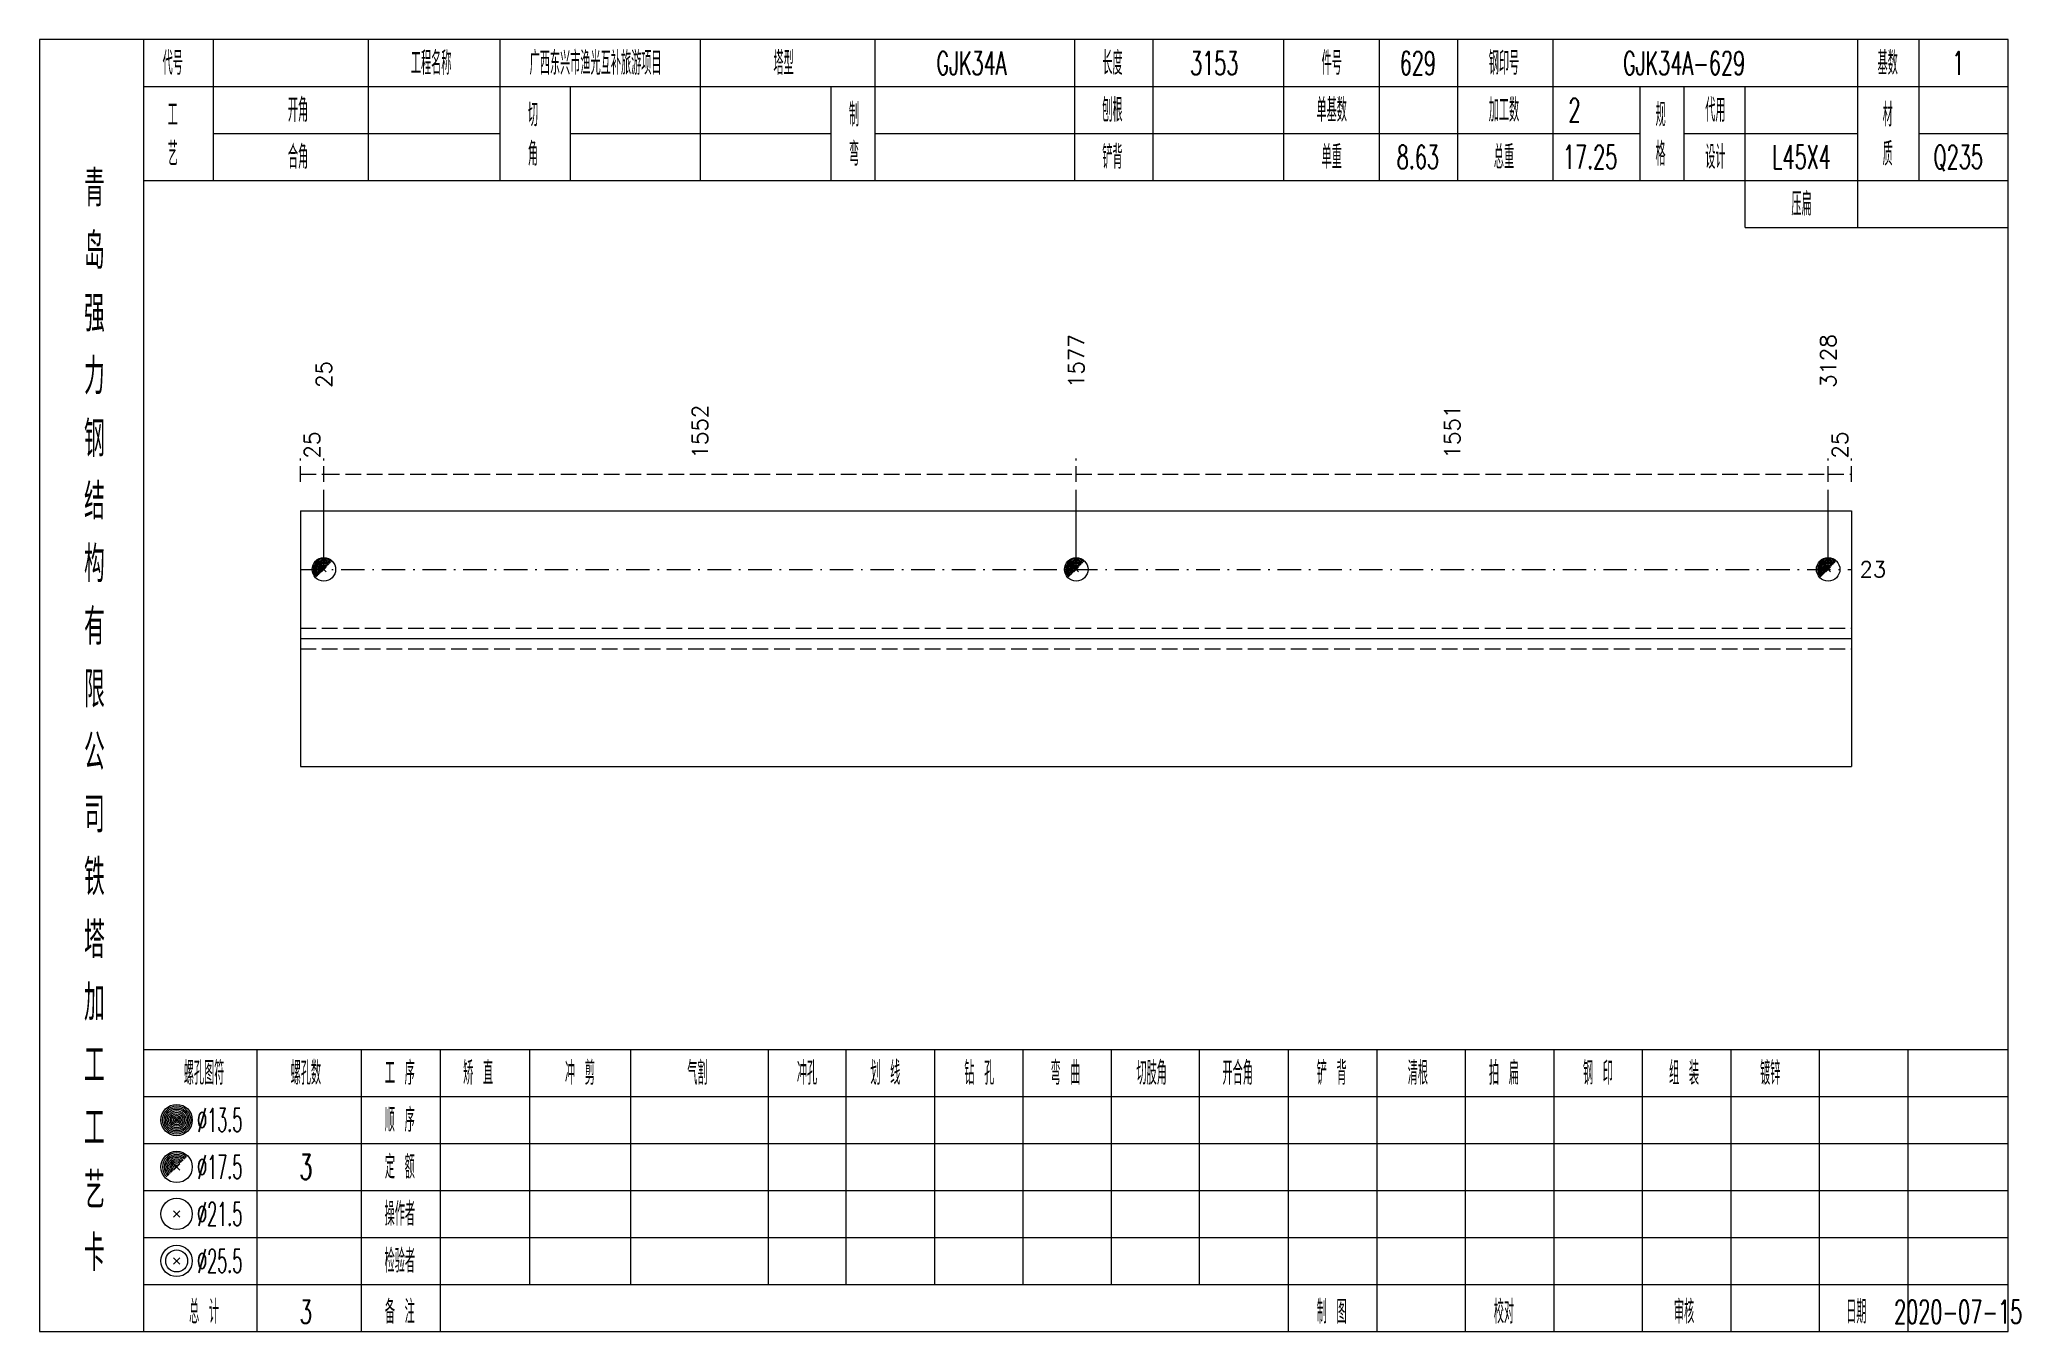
# Model space of a CAD drawing. Extents: x 0 to 2606, y -377 to 6479.
# Drawn here: x 261.4 to 514.3, y 3500 to 3665 of the extents above; entities that cross this region are included whole.
import ezdxf
from ezdxf.enums import TextEntityAlignment as Align

# ---------------------------------------------------------------- set-up
doc = ezdxf.new("R2010")
doc.units = 0
doc.header["$MEASUREMENT"] = 0
doc.linetypes.add('一点画线', pattern=[5.2, 3, -1, 0.2, -1])
doc.linetypes.add('虚线', pattern=[2.75, 2, -0.75])
doc.layers.get('0').update_dxf_attribs({"linetype": 'CONTINUOUS', "lineweight": 25})
doc.layers.add('1', color=7, linetype='CONTINUOUS', lineweight=25)
doc.layers.add('4', color=7, linetype='CONTINUOUS', lineweight=25)
doc.styles.get("Standard").update_dxf_attribs({"font": 'simplex.shx', "width": 0.7, "height": 3, "bigfont": 'gbhzfs.shx'})

msp = doc.modelspace()

# ---------------------------------------------------------------- texts
at = {"color": 7, "linetype": 'Continuous', "lineweight": 13}
for s, p in [('1577', (393.78, 3620.5)), ('3128', (489.8, 3620.5)), ('25', (297.7, 3620.5))]:
    msp.add_text(s, height=2, rotation=90, dxfattribs=at).set_placement(p, align=Align.MIDDLE_LEFT)
at = {"color": 8, "linetype": 'Continuous', "lineweight": 9}
for s, p in [('1552', (345.74, 3611.5)), ('1551', (441.79, 3611.5)), ('25', (296.2, 3611.5)), ('25', (491.3, 3611.5))]:
    msp.add_text(s, height=2, rotation=90, dxfattribs=at).set_placement(p, align=Align.MIDDLE_LEFT)
at = {"color": 7, "linetype": 'Continuous', "lineweight": 13}
msp.add_text('23', height=2, dxfattribs=at).set_placement((493.8, 3597.33), align=Align.MIDDLE_LEFT)
at = {"layer": '4', "color": 1, "linetype": 'Continuous', "lineweight": 13}
for s, height, width, p in [('代号', 3, 0.6, (278.4, 3662)), ('工程名称', 3, 0.6, (311.4, 3662)), ('广西东兴市渔光互补旅游项目', 3, 0.6, (332.4, 3662)), ('塔型', 3, 0.6, (356.4, 3662)), ('GJK34A', 3, 0.6, (380.4, 3662)), ('长度', 3, 0.6, (398.4, 3662)), ('3153', 3, 0.6, (411.4, 3662)), ('件号', 3, 0.6, (426.4, 3662)), ('629', 3, 0.6, (437.4, 3662)), ('钢印号', 3, 0.6, (448.4, 3662)), ('GJK34A-629', 3, 0.6, (471.4, 3662)), ('基数', 3, 0.6, (497.4, 3662)), ('1', 3, 0.6, (506.4, 3662)), ('开角', 3, 0.6, (294.4, 3656)), ('刨根', 3, 0.6, (398.4, 3656)), ('单基数', 3, 0.6, (426.4, 3656)), ('加工数', 3, 0.6, (448.4, 3656)), ('代用', 3, 0.6, (475.4, 3656)), ('工', 3, 0.6, (278.4, 3655.4)), ('切', 3, 0.6, (324.4, 3655.4)), ('制', 3, 0.6, (365.4, 3655.4)), ('2', 3, 0.6, (457.4, 3656)), ('规', 3, 0.6, (468.4, 3655.4)), ('材', 3, 0.6, (497.4, 3655.4)), ('艺', 3, 0.6, (278.4, 3650.4)), ('合角', 3, 0.6, (294.4, 3650)), ('角', 3, 0.6, (324.4, 3650.4)), ('弯', 3, 0.6, (365.4, 3650.4)), ('铲背', 3, 0.6, (398.4, 3650)), ('单重', 3, 0.6, (426.4, 3650)), ('8.63', 3, 0.6, (437.4, 3650)), ('总重', 3, 0.6, (448.4, 3650)), ('17.25', 3, 0.6, (459.4, 3650)), ('格', 3, 0.6, (468.4, 3650.4)), ('设计', 3, 0.6, (475.4, 3650)), ('L45X4', 3, 0.6, (486.4, 3650)), ('质', 3, 0.6, (497.4, 3650.4)), ('Q235', 3, 0.6, (506.4, 3650)), ('青', 4.6, 0.8, (268.4, 3646)), ('压扁', 3, 0.6, (486.4, 3644)), ('岛', 4.6, 0.8, (268.4, 3638)), ('强', 4.6, 0.8, (268.4, 3630)), ('力', 4.6, 0.8, (268.4, 3622)), ('钢', 4.6, 0.8, (268.4, 3614)), ('结', 4.6, 0.8, (268.4, 3606)), ('构', 4.6, 0.8, (268.4, 3598)), ('有', 4.6, 0.8, (268.4, 3590)), ('限', 4.6, 0.8, (268.4, 3582)), ('公', 4.6, 0.8, (268.4, 3574)), ('司', 4.6, 0.8, (268.4, 3566)), ('铁', 4.6, 0.8, (268.4, 3558)), ('塔', 4.6, 0.8, (268.4, 3550)), ('加', 4.6, 0.8, (268.4, 3542)), ('工', 4.6, 0.8, (268.4, 3534)), ('螺孔图符', 3, 0.6, (282.4, 3533)), ('螺孔数', 3, 0.6, (295.4, 3533)), ('工 序', 3, 0.6, (307.4, 3533)), ('矫 直', 3, 0.6, (317.4, 3533)), ('冲 剪', 3, 0.6, (330.4, 3533)), ('气割', 3, 0.6, (345.4, 3533)), ('冲孔', 3, 0.6, (359.4, 3533)), ('划 线', 3, 0.6, (369.4, 3533)), ('钻 孔', 3, 0.6, (381.4, 3533)), ('弯 曲', 3, 0.6, (392.4, 3533)), ('切肢角', 3, 0.6, (403.4, 3533)), ('开合角', 3, 0.6, (414.4, 3533)), ('铲 背', 3, 0.6, (426.4, 3533)), ('清根', 3, 0.6, (437.4, 3533)), ('拍 扁', 3, 0.6, (448.4, 3533)), ('钢 印', 3, 0.6, (460.4, 3533)), ('组 装', 3, 0.6, (471.4, 3533)), ('镀锌', 3, 0.6, (482.4, 3533)), ('顺 序', 3, 0.6, (307.4, 3527)), ('工', 4.6, 0.8, (268.4, 3526)), ('%%C13.5', 3, 0.5, (284.4, 3527)), ('%%C17.5', 3, 0.5, (284.4, 3521)), ('3', 3.2, 0.6, (295.4, 3521)), ('定 额', 3, 0.6, (307.4, 3521)), ('艺', 4.6, 0.8, (268.4, 3518)), ('%%C21.5', 3, 0.5, (284.4, 3515)), ('操作者', 3, 0.6, (307.4, 3515)), ('卡', 4.6, 0.8, (268.4, 3510)), ('%%C25.5', 3, 0.5, (284.4, 3509)), ('检验者', 3, 0.6, (307.4, 3509)), ('总 计', 3, 0.6, (282.4, 3502.5)), ('3', 3, 0.6, (295.4, 3502.5)), ('备 注', 3, 0.6, (307.4, 3502.5)), ('制 图', 3, 0.6, (426.4, 3502.5)), ('校对', 3, 0.6, (448.4, 3502.5)), ('审核', 3, 0.6, (471.4, 3502.5)), ('日期', 3, 0.6, (493.4, 3502.5)), ('2020-07-15', 3, 0.6, (506.4, 3502.5))]:
    msp.add_text(s, height=height, dxfattribs=dict(at, width=width)).set_placement(p, align=Align.MIDDLE_CENTER)

# ---------------------------------------------------------------- linework, layer by layer
at = {"color": 8, "linetype": '虚线', "lineweight": 9}
for p, q in [((294.7, 3608.5), (294.7, 3611.5)), ((297.7, 3608.5), (297.7, 3611.5)), ((297.7, 3608.5), (297.7, 3611.5)), ((393.78, 3608.5), (393.78, 3611.5)), ((393.78, 3608.5), (393.78, 3611.5)), ((489.8, 3608.5), (489.8, 3611.5)), ((489.8, 3608.5), (489.8, 3611.5)), ((492.8, 3608.5), (492.8, 3611.5)), ((294.7, 3609.5), (297.7, 3609.5)), ((297.7, 3609.5), (393.78, 3609.5)), ((393.78, 3609.5), (489.8, 3609.5)), ((489.8, 3609.5), (492.8, 3609.5))]:
    msp.add_line(p, q, dxfattribs=at)
at = {"color": 7, "linetype": 'Continuous', "lineweight": 13}
for p, q in [((297.7, 3597.33), (297.7, 3607.5)), ((393.78, 3597.33), (393.78, 3607.5)), ((489.8, 3597.33), (489.8, 3607.5))]:
    msp.add_line(p, q, dxfattribs=at)
at = {"color": 7, "linetype": 'Continuous', "lineweight": 18}
for p, q in [((294.7, 3604.83), (294.7, 3572.17)), ((294.7, 3604.83), (492.8, 3604.83)), ((492.8, 3604.83), (492.8, 3572.17)), ((294.7, 3588.5), (492.8, 3588.5))]:
    msp.add_line(p, q, dxfattribs=at)
at = {"color": 3, "linetype": '一点画线', "lineweight": 13}
msp.add_line((294.7, 3597.33), (492.8, 3597.33), dxfattribs=at)
at = {"color": 7, "linetype": 'Continuous', "lineweight": 0}
for p, q in [((297.4, 3597.03), (298, 3597.63)), ((297.4, 3597.63), (298, 3597.03)), ((393.48, 3597.03), (394.08, 3597.63)), ((393.48, 3597.63), (394.08, 3597.03)), ((489.5, 3597.03), (490.1, 3597.63)), ((489.5, 3597.63), (490.1, 3597.03))]:
    msp.add_line(p, q, dxfattribs=at)
at = {"color": 1, "linetype": '虚线', "lineweight": 18}
for p, q in [((294.7, 3589.83), (492.8, 3589.83)), ((294.7, 3587.17), (492.8, 3587.17))]:
    msp.add_line(p, q, dxfattribs=at)
at = {"color": 7, "linetype": 'Continuous', "lineweight": 13}
for centre in [(297.7, 3597.33), (393.78, 3597.33), (489.8, 3597.33)]:
    msp.add_circle(centre, 1.5, dxfattribs=at)
for centre, radius in [((297.7, 3597.33), 1.35), ((297.7, 3597.33), 1.2), ((297.7, 3597.33), 1.05), ((297.7, 3597.33), 0.9), ((297.7, 3597.33), 0.75), ((297.7, 3597.33), 0.6), ((297.7, 3597.33), 0.45), ((297.7, 3597.33), 0.3), ((297.7, 3597.33), 0.15), ((393.78, 3597.33), 1.35), ((393.78, 3597.33), 1.2), ((393.78, 3597.33), 1.05), ((393.78, 3597.33), 0.9), ((393.78, 3597.33), 0.75), ((393.78, 3597.33), 0.6), ((393.78, 3597.33), 0.45), ((393.78, 3597.33), 0.3), ((393.78, 3597.33), 0.15), ((489.8, 3597.33), 1.35), ((489.8, 3597.33), 1.2), ((489.8, 3597.33), 1.05), ((489.8, 3597.33), 0.9), ((489.8, 3597.33), 0.75), ((489.8, 3597.33), 0.6), ((489.8, 3597.33), 0.45), ((489.8, 3597.33), 0.3), ((489.8, 3597.33), 0.15)]:
    msp.add_arc(centre, radius, 45, 225, dxfattribs=at)
at = {"layer": '1', "color": 7, "linetype": 'Continuous', "lineweight": 18}
msp.add_line((294.7, 3572.17), (492.8, 3572.17), dxfattribs=at)
at = {"layer": '4', "color": 1, "linetype": 'Continuous', "lineweight": 18}
for p, q in [((274.7, 3500), (274.7, 3665)), ((283.6, 3647), (283.6, 3665)), ((303.4, 3647), (303.4, 3665)), ((320.2, 3647), (320.2, 3665)), ((345.8, 3647), (345.8, 3665)), ((368.1, 3647), (368.1, 3665)), ((393.6, 3647), (393.6, 3665)), ((403.6, 3647), (403.6, 3665)), ((420.3, 3647), (420.3, 3665)), ((432.5, 3647), (432.5, 3665)), ((442.5, 3647), (442.5, 3665)), ((454.7, 3647), (454.7, 3665)), ((493.6, 3641), (493.6, 3665)), ((501.4, 3647), (501.4, 3665)), ((274.7, 3659), (512.8, 3659)), ((329.2, 3647), (329.2, 3659)), ((362.5, 3647), (362.5, 3659)), ((465.8, 3647), (465.8, 3659)), ((471.4, 3647), (471.4, 3659)), ((479.2, 3641), (479.2, 3659)), ((283.6, 3653), (320.2, 3653)), ((329.2, 3653), (362.5, 3653)), ((368.1, 3653), (465.8, 3653)), ((471.4, 3653), (493.6, 3653)), ((501.4, 3653), (512.8, 3653)), ((274.7, 3647), (512.8, 3647)), ((479.2, 3641), (512.8, 3641)), ((274.7, 3536), (512.8, 3536)), ((289.2, 3500), (289.2, 3536)), ((302.5, 3500), (302.5, 3536)), ((312.6, 3500), (312.6, 3536)), ((324, 3506), (324, 3536)), ((336.9, 3506), (336.9, 3536)), ((354.5, 3506), (354.5, 3536)), ((364.4, 3506), (364.4, 3536)), ((375.7, 3506), (375.7, 3536)), ((387, 3506), (387, 3536)), ((398.3, 3506), (398.3, 3536)), ((409.5, 3506), (409.5, 3536)), ((420.9, 3506), (420.9, 3536)), ((432.2, 3506), (432.2, 3536)), ((443.5, 3506), (443.5, 3536)), ((454.8, 3506), (454.8, 3536)), ((466.1, 3506), (466.1, 3536)), ((477.4, 3506), (477.4, 3536)), ((488.7, 3506), (488.7, 3536)), ((500, 3506), (500, 3536)), ((274.7, 3530), (512.8, 3530)), ((274.7, 3524), (512.8, 3524)), ((274.7, 3518), (512.8, 3518)), ((274.7, 3512), (512.8, 3512)), ((274.7, 3506), (512.8, 3506)), ((420.9, 3500), (420.9, 3506)), ((432.2, 3500), (432.2, 3506)), ((443.5, 3500), (443.5, 3506)), ((454.8, 3500), (454.8, 3506)), ((466.1, 3500), (466.1, 3506)), ((477.4, 3500), (477.4, 3506)), ((488.7, 3500), (488.7, 3506)), ((500, 3500), (500, 3506))]:
    msp.add_line(p, q, dxfattribs=at)
at = {"layer": '4', "color": 7, "linetype": 'Continuous', "lineweight": 13}
for p, q in [((278.7, 3526.8), (279.1, 3527.2)), ((279.1, 3526.8), (278.7, 3527.2)), ((278.5, 3514.6), (279.3, 3515.4)), ((279.3, 3514.6), (278.5, 3515.4)), ((278.5, 3508.6), (279.3, 3509.4)), ((279.3, 3508.6), (278.5, 3509.4))]:
    msp.add_line(p, q, dxfattribs=at)
at = {"layer": '4', "color": 7, "linetype": 'Continuous', "lineweight": 0}
for p, q in [((278.5, 3520.6), (279.3, 3521.4)), ((278.5, 3521.4), (279.3, 3520.6))]:
    msp.add_line(p, q, dxfattribs=at)
at = {"layer": '4', "color": 1, "linetype": 'Continuous', "lineweight": 18}
msp.add_lwpolyline([(261.4, 3665), (261.4, 3500), (512.8, 3500), (512.8, 3665)], close=True, dxfattribs=at)
at = {"layer": '4', "color": 7, "linetype": 'Continuous', "lineweight": 13}
for centre, radius in [((278.9, 3527), 2), ((278.9, 3527), 1.8), ((278.9, 3527), 1.6), ((278.9, 3527), 1.4), ((278.9, 3527), 1.2), ((278.9, 3527), 1), ((278.9, 3527), 0.8), ((278.9, 3527), 0.6), ((278.9, 3527), 0.4), ((278.9, 3527), 0.2), ((278.9, 3521), 2), ((278.9, 3515), 2), ((278.9, 3509), 2), ((278.9, 3509), 1.4)]:
    msp.add_circle(centre, radius, dxfattribs=at)
for radius in [1.8, 1.6, 1.4, 1.2, 1, 0.8, 0.6, 0.4, 0.2]:
    msp.add_arc((278.9, 3521), radius, 45, 225, dxfattribs=at)

msp.set_redraw_order([(e.dxf.handle, doc.entitydb.next_handle()) for e in msp.query("TEXT MTEXT ATTDEF DIMENSION ARC_DIMENSION")])  # texts and dimensions are drawn at this point

doc.saveas('drawing.dxf')
